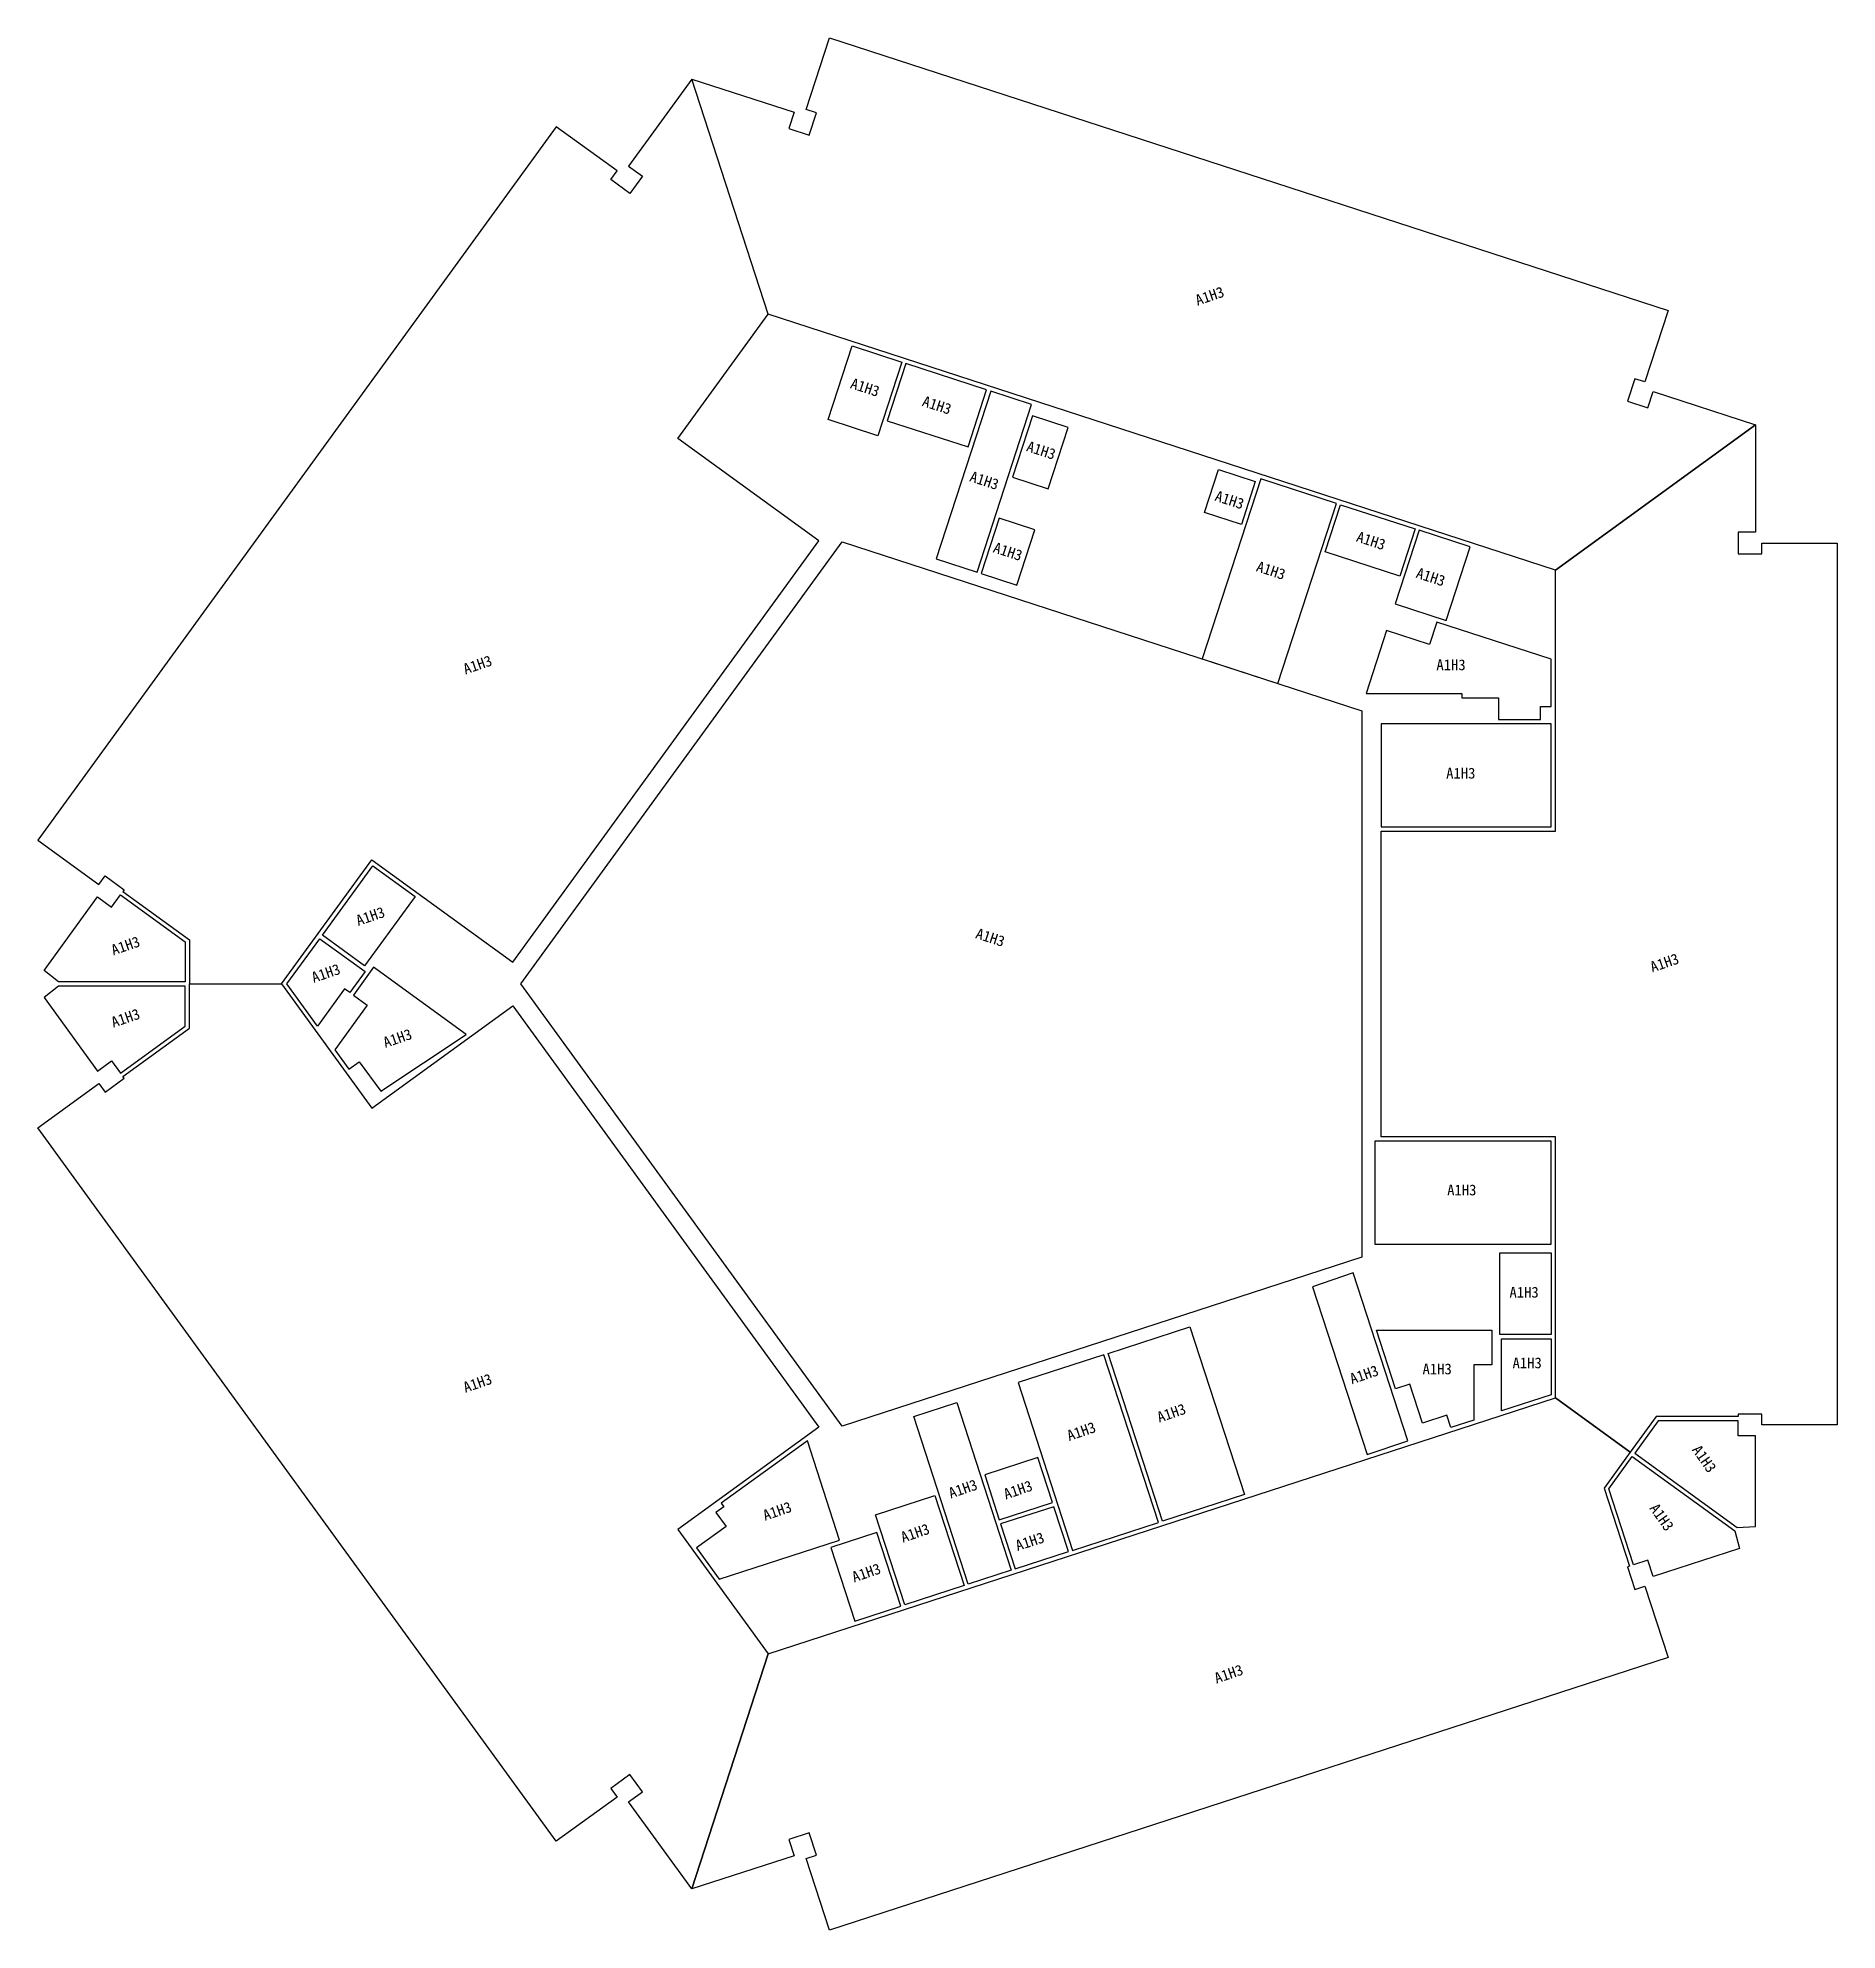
# Model space of a CAD drawing. Header units: millimetres. Extents: x -88739 to 368410, y -228718 to 266592.
# Drawn here: x 172833 to 256496, y 156551 to 244520 of the extents above; entities that cross this region are included whole.
import ezdxf
from ezdxf.enums import TextEntityAlignment as Align

# ---------------------------------------------------------------- set-up
doc = ezdxf.new("R2010")
doc.units = ezdxf.units.MM
doc.header["$LTSCALE"] = 1000
doc.header["$MEASUREMENT"] = 0
doc.layers.add('Timeislife-Room', color=6, linetype='Continuous')
doc.styles.add('XC00', font='SimSun.ttf')

msp = doc.modelspace()

# ---------------------------------------------------------------- texts
at = {"layer": 'Timeislife-Room', "style": 'XC00'}
for rotation, p in [(18.87165, (227320, 232520)), (342, (211297, 228270)), (342, (214637, 227442)), (342, (219487, 225344)), (342, (216845, 223941)), (342, (228245, 223039)), (342, (217937, 220639)), (342, (234824, 221143)), (342, (230171, 219759)), (342, (237599, 219456)), (18.87165, (193279, 215375)), (18.87165, (188295, 203686)), (18.87165, (176910, 202315)), (342, (217122, 202699)), (18.87165, (186226, 201037)), (18.87165, (248467, 201521)), (18.87165, (176910, 198955)), (18.87165, (189556, 198015)), (18.87165, (193279, 181984)), (18.87165, (234500, 182375)), (18.87165, (225542, 180592)), (18.87165, (221352, 179739)), (305.12835, (250315, 178464)), (18.87165, (215847, 177068)), (18.87165, (218407, 177019)), (18.87165, (207213, 176034)), (305.12835, (248340, 175746)), (18.87165, (213625, 175012)), (18, (218959, 174619)), (18.87165, (211354, 173165)), (18.87165, (228203, 168464))]:
    msp.add_text('A1H3', height=500, rotation=rotation, dxfattribs=at).set_placement(p, align=Align.MIDDLE)
for p in [(238542, 215370), (238997, 210333), (239044, 190957), (241940, 186203), (242083, 182918), (237898, 182637)]:
    msp.add_text('A1H3', height=500, dxfattribs=at).set_placement(p, align=Align.MIDDLE)

# ---------------------------------------------------------------- linework, layer by layer
at = {"layer": 'Timeislife-Room'}
for points in [[(246742, 227630), (247693, 227321), (247940, 228082), (252696, 226537), (243396, 219780), (206792, 231673), (203240, 242606), (207996, 241061), (207749, 240300), (208700, 239991), (209040, 241037), (208564, 241192), (209646, 244520), (248639, 231851), (247557, 228522), (247082, 228676)], [(206792, 231673), (203240, 242606), (200300, 238560), (200947, 238090), (200360, 237281), (199470, 237928), (199764, 238332), (196932, 240389), (172833, 207220), (175664, 205162), (175958, 205567), (176848, 204920), (176789, 204840), (179879, 202595), (179879, 200536), (184169, 200536), (188368, 206315), (194921, 201554), (209146, 221133), (202593, 225894)], [(210690, 230197), (213001, 229445), (211889, 226022), (209577, 226773)], [(212326, 226721), (216083, 225500), (216948, 228163), (213192, 229384)], [(214605, 220303), (216507, 219685), (219041, 227483), (217139, 228101)], [(218149, 224093), (219814, 223552), (220741, 226405), (219076, 226946)], [(243396, 193436), (235296, 193436), (235296, 207636), (243396, 207636), (243396, 219780), (252696, 226537), (252696, 221536), (251896, 221536), (251896, 220536), (252996, 220536), (252996, 221036), (256496, 221036), (256496, 180036), (252996, 180036), (252996, 180536), (251896, 180536), (251896, 180436), (248078, 180436), (246867, 178770), (243396, 181292)], [(227729, 224450), (229440, 223894), (228792, 221897), (227080, 222453)], [(226973, 215653), (230492, 214510), (233211, 222879), (229692, 224022)], [(233402, 222817), (236873, 221689), (236162, 219502), (232691, 220630)], [(216697, 219623), (218361, 219082), (219196, 221650), (217531, 222191)], [(195294, 200536), (210230, 221093), (234396, 213241), (234396, 187831), (210230, 179978)], [(235951, 218204), (238319, 217434), (239431, 220858), (237063, 221627)], [(234597, 214036), (239046, 214036), (239046, 213836), (240746, 213836), (240746, 212836), (242696, 212836), (242696, 213436), (243196, 213436), (243196, 215639), (237886, 217364), (237546, 216318), (235549, 216967)], [(235296, 207836), (243196, 207836), (243196, 212636), (235296, 212636)], [(186062, 202800), (188413, 206036), (190374, 204611), (188023, 201375)], [(175613, 204582), (176256, 204105), (176672, 204678), (179679, 202493), (179679, 200636), (173791, 200636), (173132, 201166)], [(185944, 202638), (188047, 201110), (187342, 200139), (187099, 200316), (185838, 198579), (184416, 200536)], [(187504, 200022), (188151, 199551), (186641, 197473), (187296, 196573), (187781, 196925), (188780, 195550), (192751, 198187), (188444, 201316)], [(206792, 169398), (203240, 158466), (200300, 162511), (200947, 162982), (200360, 163791), (199470, 163144), (199764, 162740), (196932, 160682), (172833, 193852), (175664, 195909), (175958, 195505), (176848, 196151), (176789, 196232), (179879, 198477), (179879, 200536), (184169, 200536), (188368, 194756), (194921, 199517), (209146, 179939), (202593, 175178)], [(175613, 196490), (176256, 196967), (176672, 196394), (179679, 198579), (179679, 200436), (173791, 200436), (173132, 199906)], [(234996, 188436), (243196, 188436), (243196, 193236), (234996, 193236)], [(243196, 184236), (240816, 184236), (240816, 188036), (243196, 188036)], [(234638, 178656), (236531, 179303), (233997, 187102), (232104, 186455)], [(222593, 183365), (226398, 184601), (228932, 176802), (225127, 175566)], [(235073, 184436), (240446, 184436), (240446, 182836), (239596, 182836), (239596, 180267), (238537, 179923), (238352, 180494), (237211, 180123), (236623, 181930), (235958, 181714)], [(240896, 180690), (240896, 184036), (243196, 184036), (243196, 181437)], [(222403, 183303), (218409, 182005), (220943, 174207), (224937, 175504)], [(203240, 158466), (206792, 169398), (243396, 181292), (246867, 178770), (245657, 177104), (246837, 173472), (246742, 173441), (247082, 172395), (247557, 172550), (248639, 169221), (209646, 156551), (208564, 159880), (209040, 160035), (208700, 161081), (207749, 160772), (207996, 160011)], [(213558, 180429), (215556, 181078), (218090, 173279), (216092, 172631)], [(252696, 179536), (251896, 179528), (251896, 180236), (248179, 180236), (247088, 178733), (251852, 175272), (252696, 175314)], [(204520, 172866), (210115, 174684), (208614, 179305), (204612, 176397), (204729, 176236), (204365, 175971), (204835, 175324), (203460, 174325)], [(217538, 175624), (220011, 176427), (219331, 178520), (216858, 177716)], [(247940, 172990), (247700, 173753), (247027, 173534), (245879, 177069), (246970, 178572), (251734, 175111), (251956, 174294)], [(211784, 175857), (214542, 176753), (215902, 172569), (213144, 171673)], [(218276, 173354), (220748, 174157), (220073, 176237), (217600, 175434)], [(211841, 175035), (209708, 174341), (210820, 170918), (212954, 171611)]]:
    msp.add_lwpolyline(points, close=True, dxfattribs=at)

msp.set_redraw_order([(e.dxf.handle, doc.entitydb.next_handle()) for e in msp.query("TEXT MTEXT ATTDEF DIMENSION ARC_DIMENSION")])  # texts and dimensions are drawn at this point

doc.saveas('drawing.dxf')
